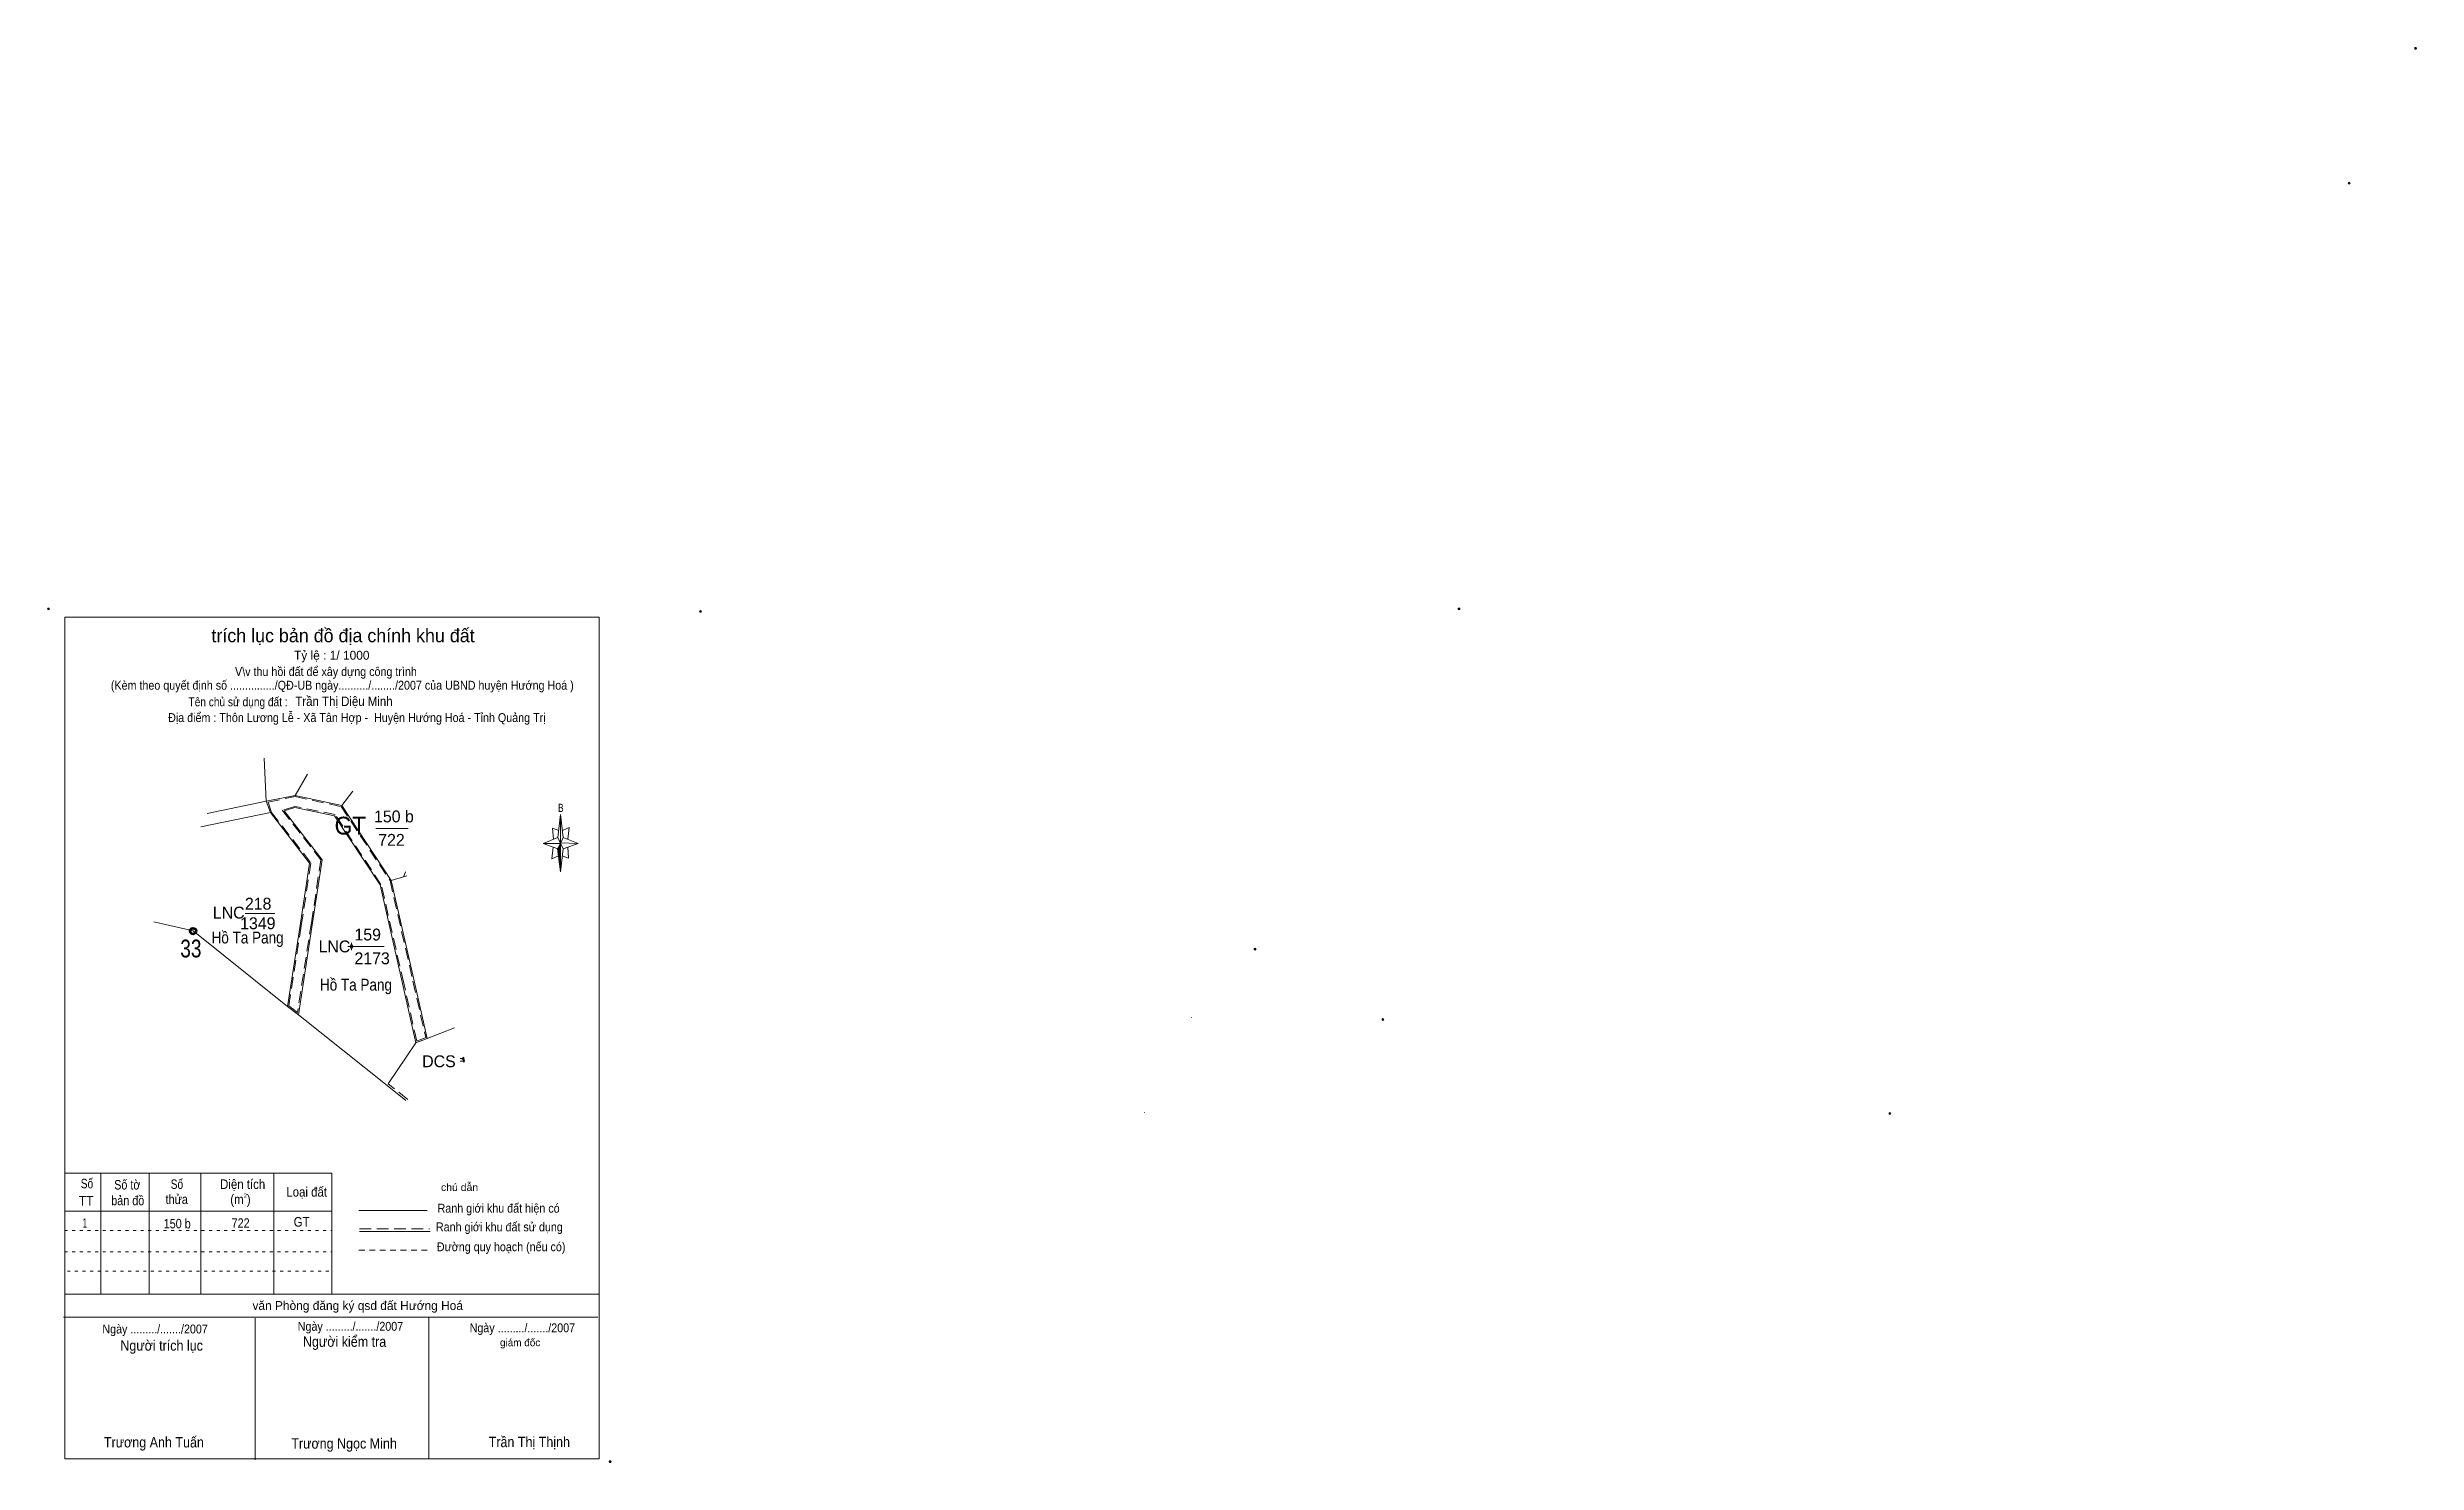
# Model space of a CAD drawing. Header units: centimetres. Extents: x 0 to 167, y -34 to 49.
# Drawn here: x 0.4 to 80.2, y 1 to 48.7 of the extents above; entities that cross this region are included whole.
import ezdxf
from ezdxf.enums import TextEntityAlignment as Align

# ---------------------------------------------------------------- set-up
doc = ezdxf.new("R2010")
doc.units = ezdxf.units.CM
doc.header["$LTSCALE"] = 0.13
doc.header["$PDMODE"] = 32
doc.header["$PDSIZE"] = 0.065
for name, pattern in [('DOTTED', [1.5, 0.3, -1.2]), ('MEDIUM_DASHED', [4.5, 3, -1.5]), ('SHORT_DASHED', [2.7, 1.5, -1.2])]:
    doc.linetypes.add(name, pattern=pattern)
for name, color, linetype, lineweight in [('1', 7, 'DOTTED', 13), ('22', 7, 'Continuous', 13), ('5', 7, 'Continuous', 13), ('51', 7, 'Continuous', 13), ('52', 7, 'Continuous', 13)]:
    doc.layers.add(name, color=color, linetype=linetype, lineweight=lineweight)
doc.layers.add('34', color=7, linetype='Continuous')
doc.layers.add('53', color=7, linetype='Continuous')

msp = doc.modelspace()

# ---------------------------------------------------------------- texts
at = {"layer": '1', "width": 0.8}
msp.add_text('2', height=0.15, dxfattribs=at).set_placement((7.085, 9.89), align=Align.CENTER)
at = {"layer": '22'}
for s, width, p in [('GT', 0.95, (10.62, 22.13)), ('33', 0.8, (5.25, 17.99))]:
    msp.add_text(s, height=0.6, dxfattribs=dict(at, width=width)).set_placement(p, align=Align.CENTER)
at = {"layer": '34', "width": 0.9}
msp.add_text('Trần Thị Diệu Minh', height=0.32, dxfattribs=at).set_placement((8.77, 26.46))
at = {"layer": '5'}
for s, height, p in [('trích lục bản đồ địa chính khu đất', 0.45, (10.375, 28.61)), ('Tỷ lệ : 1/ 1000', 0.3, (9.995, 28.02)), ('văn Phòng đăng ký qsd đất Hướng Hoá ', 0.3, (10.925, 6.11)), ('giám đốc', 0.25, (16.34, 4.89))]:
    msp.add_text(s, height=height, dxfattribs=at).set_placement(p, align=Align.CENTER)
for s, height, width, p in [('(Kèm theo quyết định số .............../QĐ-UB ngày........../......../2007 của UBND huyện Hướng Hoá )', 0.3, 0.9, (10.35, 27.01)), ('V\\v thu hồi đất để xây dựng công trình ', 0.3, 0.9, (9.85, 27.47)), ('Tên chủ sử dụng đất :', 0.3, 0.85, (6.84, 26.45)), ('Địa điểm : Thôn Lương Lễ - Xã Tân Hợp -  Huyện Hướng Hoá - Tỉnh Quảng Trị ', 0.3, 0.9, (10.89, 25.92)), ('B', 0.276, 0.75, (17.71, 22.89)), ('Số', 0.32, 0.8, (1.75, 10.21)), ('Số tờ', 0.32, 0.85, (3.11, 10.17)), ('Số', 0.32, 0.8, (4.78, 10.19)), ('Diện tích', 0.32, 0.9, (6.995, 10.19)), ('chú dẫn', 0.25, 1.05, (14.3, 10.12)), ('TT', 0.32, 0.95, (1.725, 9.63)), ('bản đồ', 0.32, 0.85, (3.125, 9.64)), ('thửa', 0.32, 0.85, (4.775, 9.68)), ('(m )', 0.32, 0.9, (6.92, 9.68)), ('Loại đất', 0.32, 0.9, (9.15, 9.93)), ('Ranh giới khu đất hiện có ', 0.3, 0.9, (15.665, 9.39)), ('1', 0.32, 0.65, (1.68, 8.88)), ('150 b', 0.32, 0.85, (4.79, 8.86)), ('722', 0.32, 0.85, (6.925, 8.88)), ('GT', 0.32, 0.9, (8.98, 8.92)), ('Ranh giới khu đất sử dụng', 0.3, 0.9, (15.64, 8.76)), ('Đường quy hoạch (nếu có)', 0.3, 0.9, (15.7, 8.09)), ('Ngày ........./......./2007', 0.3, 0.9, (4.045, 5.32)), ('Ngày ........./......./2007', 0.3, 0.9, (10.625, 5.41)), ('Ngày ........./......./2007', 0.3, 0.9, (16.415, 5.36)), ('Người trích lục', 0.35, 0.9, (4.265, 4.74)), ('Người kiểm tra ', 0.35, 0.9, (10.485, 4.87)), ('Trương Anh Tuấn', 0.35, 0.9, (4.005, 1.48)), ('Trương Ngọc Minh', 0.35, 0.9, (10.41, 1.44)), ('Trần Thị Thịnh', 0.35, 0.9, (16.65, 1.49))]:
    msp.add_text(s, height=height, dxfattribs=dict(at, width=width)).set_placement(p, align=Align.CENTER)
at = {"layer": '52'}
for s, p in [('150 b', (11.42, 22.54)), ('722', (11.56, 21.75)), ('218', (7.07, 19.6)), ('1349', (6.91, 18.94)), ('159', (10.76, 18.56)), ('2173', (10.76, 17.76))]:
    msp.add_text(s, height=0.4, dxfattribs=at).set_placement(p)
for s, p in [('LNC', (7.06, 19.3)), ('LNC', (10.62, 18.16)), ('DCS', (14.17, 14.29))]:
    msp.add_text(s, height=0.4, dxfattribs=at).set_placement(p, align=Align.RIGHT)
at = {"layer": '53', "width": 0.85}
for p in [(7.16, 18.46), (10.81, 16.87)]:
    msp.add_text('Hồ Ta Pang', height=0.4, dxfattribs=at).set_placement(p, align=Align.CENTER)

# ---------------------------------------------------------------- hatches: boundary and pattern name
at = {"layer": '5'}
msp.add_hatch(color=256, dxfattribs=at).paths.add_polyline_path([(17.7, 21.83), (17.7, 20.87), (17.6, 21.65)])
at = {"layer": '51'}
msp.add_hatch(color=256, dxfattribs=at).paths.add_polyline_path([(10.676, 18.356, 1), (10.646, 18.356, 1)])

# ---------------------------------------------------------------- linework, layer by layer
at = {"layer": '1'}
for p, q in [((1, 8.79), (10, 8.79)), ((1, 8.07), (10, 8.07)), ((1.09, 7.42), (10, 7.42))]:
    msp.add_line(p, q, dxfattribs=at)
at = {"layer": '22'}
for p, q in [((7.72, 24.7), (7.79, 23.25)), ((9.18, 24.16), (8.76, 23.45)), ((7.79, 23.25), (5.8, 22.84)), ((10.33, 23.11), (10.71, 23.59)), ((7.93, 22.87), (5.58, 22.39)), ((8.75, 23.04), (8.39, 22.93)), ((8.75, 23.04), (8.39, 22.93)), ((11.48, 22.33), (12.57, 22.33)), ((12.41, 20.7), (12.48, 20.87)), ((12.41, 20.7), (12, 20.58)), ((12.52, 20.74), (12.41, 20.7)), ((5.33, 18.88), (4, 19.19)), ((8.51, 16.34), (5.33, 18.88)), ((11.86, 13.67), (8.87, 16.05)), ((38.95, 15.96), (38.94, 15.96)), ((13.21, 15.26), (12.83, 15.11)), ((13.21, 15.26), (12.83, 15.11)), ((13.21, 15.26), (14.13, 15.62)), ((12.83, 15.11), (11.9, 13.73)), ((12.49, 13.17), (11.86, 13.67)), ((37.37, 12.76), (37.36, 12.76))]:
    msp.add_line(p, q, dxfattribs=at)
at = {"layer": '22', "linetype": 'MEDIUM_DASHED'}
for p, q in [((7.97, 22.87), (7.85, 23.22)), ((9.28, 21.19), (7.97, 22.87)), ((8.75, 23.08), (8.33, 22.95)), ((8.33, 22.95), (9.63, 21.28)), ((10.11, 22.8), (8.75, 23.08)), ((11.65, 20.45), (10.11, 22.8)), ((12.42, 17.12), (11.66, 20.44)), ((12.86, 15.17), (12.42, 17.12)), ((8.84, 16.13), (8.55, 16.36)), ((13.16, 15.29), (12.86, 15.17)), ((12.56, 13.2), (11.9, 13.73))]:
    msp.add_line(p, q, dxfattribs=at)
at = {"layer": '22'}
for points in [[(9.25, 21.17), (7.93, 22.87), (7.79, 23.25), (8.76, 23.45), (10.33, 23.11), (12, 20.58)], [(8.87, 16.05), (8.51, 16.34), (8.93, 19.07), (9.25, 21.17), (7.93, 22.87), (7.79, 23.25), (8.76, 23.45), (10.33, 23.11), (12, 20.58)], [(8.39, 22.93), (9.67, 21.28), (9.35, 19.15), (8.87, 16.05)], [(8.39, 22.93), (9.67, 21.28), (9.35, 19.15), (8.87, 16.05)], [(12.83, 15.11), (12.38, 17.11), (11.62, 20.43), (10.09, 22.76), (8.75, 23.04)], [(12.83, 15.11), (12.38, 17.11), (11.62, 20.43), (10.09, 22.76), (8.75, 23.04)], [(8.87, 16.05), (8.51, 16.34), (8.93, 19.07), (9.25, 21.17)], [(12, 20.58), (12.77, 17.2), (13.21, 15.26)], [(12, 20.58), (12.77, 17.2), (13.21, 15.26)]]:
    msp.add_lwpolyline(points, dxfattribs=at)
at = {"layer": '22', "linetype": 'MEDIUM_DASHED'}
for points in [[(7.85, 23.22), (8.76, 23.41), (10.31, 23.07), (11.96, 20.58)], [(8.55, 16.36), (8.97, 19.06), (9.29, 21.16)], [(9.63, 21.28), (9.31, 19.16), (8.84, 16.13)], [(11.96, 20.58), (12.73, 17.19), (13.16, 15.29)]]:
    msp.add_lwpolyline(points, dxfattribs=at)
at = {"layer": '22', "lineweight": 70}
msp.add_circle((5.327, 18.877), 0.1, dxfattribs=at)
at = {"layer": '22'}
for p in [(80.18, 48.62), (77.94, 44.08), (41.09, 18.27), (45.4, 15.9), (62.47, 12.73)]:
    msp.add_point(p, dxfattribs=at)
at = {"layer": '5'}
for p, q in [((17.61, 22.03), (17.7, 22.81)), ((17.61, 21.65), (17.11, 21.83)), ((17.79, 21.65), (17.7, 20.87)), ((17.79, 22.03), (18.29, 21.83)), ((17.95, 21.71), (17.97, 21.33)), ((17.97, 21.33), (17.76, 21.41)), ((1, 10.72), (10, 10.72)), ((2.22, 10.72), (2.22, 6.64)), ((3.85, 10.72), (3.85, 6.64)), ((5.58, 10.72), (5.58, 6.64)), ((8.04, 10.72), (8.04, 6.64)), ((10, 10.72), (10, 6.64)), ((1, 9.44), (10, 9.44)), ((10.91, 9.46), (13.21, 9.46)), ((10.93, 8.75), (13.31, 8.75)), ((1, 6.64), (19, 6.64)), ((0.96, 5.87), (18.96, 5.87)), ((7.41, 5.83), (7.41, 1.06)), ((13.26, 5.88), (13.26, 1.11))]:
    msp.add_line(p, q, dxfattribs=at)
at = {"layer": '5', "linetype": 'MEDIUM_DASHED'}
msp.add_line((10.93, 8.85), (13.29, 8.85), dxfattribs=at)
at = {"layer": '5', "linetype": 'SHORT_DASHED'}
msp.add_line((10.91, 8.13), (13.29, 8.13), dxfattribs=at)
at = {"layer": '5'}
for points in [[(1, 29.45), (19, 29.45), (19, 1.1), (1, 1.1)], [(17.7, 22.81), (17.79, 22.03), (17.7, 21.83)], [(17.7, 21.83), (17.11, 21.83), (17.61, 22.03), (17.79, 21.65), (18.29, 21.83), (17.7, 21.85)], [(17.7, 21.83), (17.7, 20.87), (17.6, 21.65)]]:
    msp.add_lwpolyline(points, close=True, dxfattribs=at)
for points in [[(17.64, 22.27), (17.43, 22.35), (17.46, 21.97)], [(17.77, 22.27), (17.99, 22.37), (17.95, 21.97)], [(17.7, 21.83), (17.61, 22.03), (17.11, 21.83)], [(17.45, 21.71), (17.41, 21.31), (17.63, 21.41)], [(17.7, 21.83), (17.79, 21.65), (18.29, 21.83)]]:
    msp.add_lwpolyline(points, dxfattribs=at)
for p in [(0.45, 29.73), (22.41, 29.65), (47.96, 29.73), (19.37, 1)]:
    msp.add_point(p, dxfattribs=at)
at = {"layer": '51'}
for p, q in [((10.6, 18.36), (10.54, 18.36)), ((10.66, 18.48), (10.66, 18.42)), ((10.79, 18.36), (10.72, 18.36)), ((10.66, 18.29), (10.66, 18.23)), ((14.38, 14.58), (14.32, 14.58)), ((14.44, 14.52), (14.47, 14.54)), ((14.44, 14.52), (14.44, 14.45))]:
    msp.add_line(p, q, dxfattribs=at)
msp.add_lwpolyline([(10.66, 18.42), (10.6, 18.36), (10.66, 18.29), (10.72, 18.36)], close=True, dxfattribs=at)
msp.add_lwpolyline([(14.44, 14.63), (14.38, 14.58), (14.44, 14.52)], dxfattribs=at)
msp.add_circle((10.661, 18.356), 0.015, dxfattribs=at)
msp.add_arc((14.443, 14.578), 0.015, 60.46519, 334.33836, dxfattribs=at)
at = {"layer": '52'}
for p, q in [((7.08, 19.47), (8.08, 19.47)), ((10.76, 18.36), (11.76, 18.36)), ((14.32, 14.49), (14.48, 14.49))]:
    msp.add_line(p, q, dxfattribs=at)

msp.set_redraw_order([(e.dxf.handle, doc.entitydb.next_handle()) for e in msp.query("TEXT MTEXT ATTDEF DIMENSION ARC_DIMENSION")])  # texts and dimensions are drawn at this point

doc.saveas('drawing.dxf')
